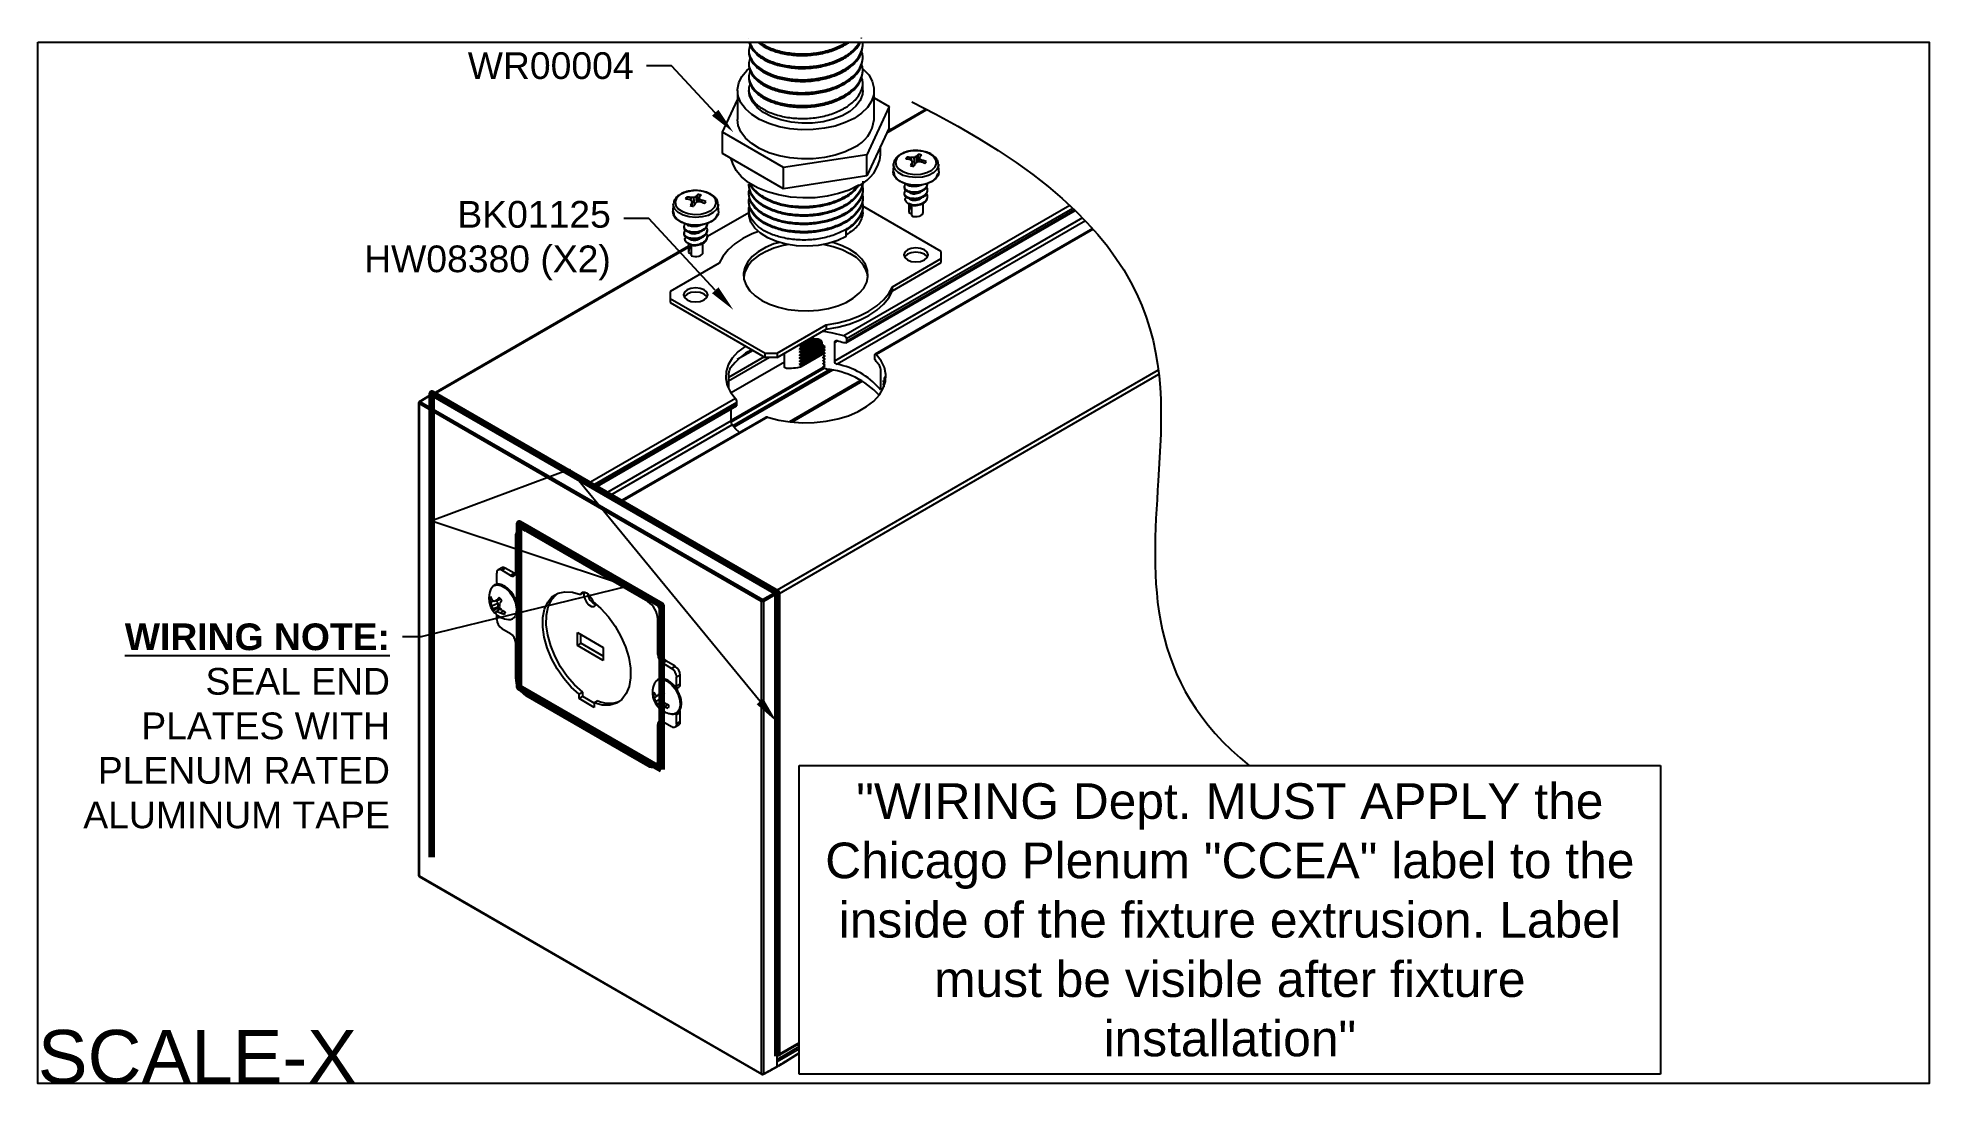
# Model space of a CAD drawing. Extents: x 0 to 13.3, y -7.3 to 0.
import ezdxf
from ezdxf import colors
from ezdxf.entities.mleader import LeaderData, LeaderLine
from ezdxf.math import Vec2, Vec3

# ---------------------------------------------------------------- set-up
doc = ezdxf.new("R2010")
doc.units = 0
doc.header["$LTSCALE"] = 0.5
doc.header["$MEASUREMENT"] = 0
for name, color, linetype in [('End Cap', 92, 'CONTINUOUS'), ('FAB DWG', 221, 'CONTINUOUS'), ('Hardware', 242, 'CONTINUOUS'), ('Housing', 150, 'CONTINUOUS')]:
    doc.layers.add(name, color=color, linetype=linetype)
doc.layers.add('Text-Unprinted', color=131, linetype='CONTINUOUS', plot=False)
doc.styles.add('LSAD_Standard', font='arial.ttf')

msp = doc.modelspace()

# ---------------------------------------------------------------- texts
at = {"layer": 'FAB DWG', "transparency": 16777216, "insert": (8.371, -5.203), "char_height": 0.25, "width": 5.79839, "attachment_point": 2, "style": 'LSAD_Standard', "bg_fill": 16, "box_fill_scale": 1.5, "bg_fill_color": 256, "bg_fill_transparency": 0}
msp.add_mtext('"WIRING Dept. MUST APPLY the Chicago Plenum "CCEA" label to the inside of the fixture extrusion. Label must be visible after fixture installation"', dxfattribs=at)
at = {"layer": 'Text-Unprinted', "ltscale": 0.5, "transparency": 16777216, "style": 'LSAD_Standard'}
msp.add_attdef('SCALE-X', (0, -7.31), 'XEffectiveScaleFactor', height=0.375, dxfattribs=at)

# ---------------------------------------------------------------- linework, layer by layer
at = {"layer": 'End Cap', "transparency": 16777216}
for p, q in [((2.769, -2.468), (2.678, -2.524)), ((2.774, -2.468), (2.684, -2.524)), ((5.184, -3.859), (2.774, -2.468)), ((2.674, -2.532), (2.674, -5.848)), ((5.083, -3.926), (2.677, -2.537)), ((2.677, -2.537), (2.677, -5.853)), ((2.684, -2.524), (5.09, -3.913)), ((5.083, -7.242), (5.083, -3.926)), ((5.09, -3.913), (5.184, -3.859)), ((5.191, -3.871), (5.097, -3.926)), ((5.097, -3.926), (5.097, -7.242)), ((5.191, -7.191), (5.191, -3.871)), ((2.677, -5.853), (5.083, -7.242)), ((2.679, -5.857), (5.085, -7.246)), ((5.346, -7.047), (5.331, -7.039)), ((5.346, -7.044), (5.334, -7.037)), ((5.191, -7.142), (5.346, -7.052)), ((5.346, -7.069), (5.191, -7.158)), ((5.25, -7.158), (5.346, -7.098)), ((5.252, -7.154), (5.346, -7.095)), ((5.095, -7.246), (5.126, -7.23)), ((5.097, -7.242), (5.128, -7.225))]:
    msp.add_line(p, q, dxfattribs=at)
for centre, radius, start, end in [((2.681, -2.528), 0.00487, 53.4892, 117.3259), ((2.684, -2.532), 0.01, 121.7291, 180), ((2.678, -2.532), 0.0048, 184.1293, 247.1908), ((2.692, -2.537), 0.0154, 123.2297, 177.3477), ((5.098, -3.926), 0.0154, 123.2297, 177.3477), ((5.09, -3.912), 0.0154, 242.6565, 296.7662), ((5.081, -3.927), 0.0159, 3.5222, 56.4778), ((2.684, -5.848), 0.01, 180, 240.0027), ((2.678, -5.848), 0.0048, 184.1293, 247.1908), ((2.681, -5.853), 0.0048, 172.814, 235.8738), ((5.247, -7.154), 0.00494, 307.0039, 6.404), ((5.09, -7.228), 0.0154, 242.6565, 296.7662), ((5.088, -7.242), 0.0048, 172.814, 235.8738), ((5.09, -7.238), 0.01, 240.0027, 298.2656), ((5.092, -7.242), 0.00487, 302.6721, 6.5147), ((5.123, -7.225), 0.00487, 302.6721, 6.5147)]:
    msp.add_arc(centre, radius, start, end, dxfattribs=at)
for centre, major_axis, ratio, start_param, end_param in [((2.774, -2.476), (-0.005, 0.00866), 0.577206, 5.498021, 6.300635), ((5.184, -3.867), (-0.005, 0.00866), 0.577557, 3.927224, 5.497716), ((5.191, -3.116), (2.431, 4.358), 0.567218, 3.918447, 3.935936), ((5.191, -3.116), (2.561, 4.283), 0.587369, 3.918493, 3.935981)]:
    msp.add_ellipse(centre, major_axis=major_axis, ratio=ratio, start_param=start_param, end_param=end_param, dxfattribs=at)
for points, knots in [([(5.188, -7.195), (5.194, -7.192), (5.214, -7.18), (5.234, -7.168), (5.25, -7.158)], [0, 0, 0, 0, 0.250002, 1, 1, 1, 1]), ([(5.126, -7.23), (5.131, -7.227), (5.152, -7.215), (5.173, -7.204), (5.189, -7.195)], [0, 0, 0, 0, 0.250002, 1, 1, 1, 1]), ([(5.191, -7.191), (5.191, -7.191), (5.191, -7.193), (5.19, -7.195), (5.189, -7.195), (5.189, -7.195)], [0, 0, 0, 0, 0.425063, 0.850125, 1, 1, 1, 1])]:
    msp.add_open_spline(points, degree=3, knots=knots, dxfattribs=at)
at = {"layer": 'FAB DWG', "color": 1, "lineweight": 90, "ltscale": 0.5, "transparency": 16777216}
msp.add_lwpolyline([(2.767, -5.721), (2.767, -2.464), (5.191, -3.863), (5.191, -7.12)], dxfattribs=at)
msp.add_lwpolyline([(4.379, -5.107), (3.38, -4.53), (3.38, -3.377), (4.379, -3.953)], close=True, dxfattribs=at)
at = {"layer": 'Hardware', "linetype": 'Continuous', "transparency": 16777216}
for p, q in [((4.993, -0.055), (4.993, -0.066)), ((5.793, -0.021), (5.793, -0.01)), ((5.793, -0.112), (5.793, -0.1)), ((4.993, -0.146), (4.993, -0.157)), ((4.993, -0.237), (4.993, -0.248)), ((5.793, -0.202), (5.793, -0.191)), ((4.913, -0.339), (4.913, -0.543)), ((4.993, -0.327), (4.993, -0.339)), ((5.793, -0.339), (5.793, -0.282)), ((5.873, -0.543), (5.873, -0.339)), ((5.873, -0.391), (5.979, -0.452)), ((4.808, -0.633), (4.913, -0.406)), ((5.979, -0.452), (5.822, -0.79)), ((5.979, -0.601), (5.979, -0.452)), ((5.236, -0.881), (4.808, -0.633)), ((4.808, -0.782), (4.808, -0.633)), ((5.979, -0.601), (5.822, -0.939)), ((5.236, -1.03), (4.808, -0.782)), ((5.822, -0.79), (5.236, -0.881)), ((5.822, -0.939), (5.822, -0.79)), ((5.918, -0.791), (5.918, -0.731)), ((6.18, -0.842), (6.182, -0.788)), ((5.236, -1.03), (5.236, -0.881)), ((6.009, -0.856), (6.006, -0.908)), ((6.009, -0.856), (6.009, -0.853)), ((6.109, -0.823), (6.104, -0.808)), ((6.134, -0.829), (6.134, -0.811)), ((6.145, -0.87), (6.14, -0.832)), ((6.143, -0.87), (6.14, -0.845)), ((6.158, -0.86), (6.155, -0.81)), ((6.174, -0.844), (6.17, -0.802)), ((6.189, -0.841), (6.193, -0.808)), ((6.191, -0.841), (6.194, -0.819)), ((6.207, -0.844), (6.208, -0.828)), ((6.234, -0.847), (6.239, -0.839)), ((6.328, -0.908), (6.324, -0.856)), ((6.324, -0.856), (6.324, -0.859)), ((4.993, -0.998), (4.993, -1.005)), ((4.993, -1.056), (4.993, -1.063)), ((5.822, -0.939), (5.236, -1.03)), ((5.793, -1.034), (5.793, -1.027)), ((6.085, -1.015), (6.085, -1.021)), ((6.085, -1.06), (6.085, -1.066)), ((6.136, -1.011), (6.136, -1.005)), ((6.136, -1.056), (6.136, -1.05)), ((6.249, -0.998), (6.249, -0.993)), ((6.249, -1.043), (6.249, -1.038)), ((4.462, -1.137), (4.459, -1.189)), ((4.462, -1.137), (4.463, -1.134)), ((4.562, -1.103), (4.557, -1.088)), ((4.587, -1.11), (4.588, -1.092)), ((4.598, -1.151), (4.593, -1.113)), ((4.597, -1.151), (4.593, -1.125)), ((4.611, -1.141), (4.608, -1.09)), ((4.627, -1.124), (4.623, -1.083)), ((4.633, -1.123), (4.635, -1.069)), ((4.642, -1.122), (4.646, -1.088)), ((4.644, -1.122), (4.647, -1.099)), ((4.66, -1.125), (4.662, -1.108)), ((4.687, -1.128), (4.692, -1.119)), ((4.781, -1.189), (4.777, -1.137)), ((4.777, -1.137), (4.778, -1.139)), ((4.993, -1.114), (4.993, -1.122)), ((4.993, -1.173), (4.993, -1.202)), ((5.788, -1.176), (5.793, -1.201)), ((5.793, -1.092), (5.793, -1.085)), ((5.793, -1.151), (5.793, -1.143)), ((6.111, -1.132), (6.127, -1.141)), ((6.116, -1.135), (6.116, -1.196)), ((6.135, -1.15), (6.135, -1.218)), ((6.136, -1.101), (6.136, -1.096)), ((6.217, -1.196), (6.217, -1.131)), ((6.249, -1.089), (6.249, -1.083)), ((4.538, -1.296), (4.538, -1.301)), ((4.59, -1.291), (4.59, -1.286)), ((4.702, -1.278), (4.702, -1.274)), ((4.702, -1.324), (4.702, -1.318)), ((5.676, -1.365), (5.676, -1.321)), ((6.116, -1.196), (6.116, -1.197)), ((6.116, -1.197), (6.135, -1.206)), ((4.538, -1.341), (4.538, -1.347)), ((4.564, -1.412), (4.58, -1.421)), ((4.569, -1.415), (4.569, -1.476)), ((4.588, -1.431), (4.588, -1.499)), ((4.59, -1.337), (4.59, -1.331)), ((4.59, -1.382), (4.59, -1.376)), ((4.671, -1.476), (4.671, -1.412)), ((4.702, -1.369), (4.702, -1.364)), ((4.569, -1.476), (4.569, -1.477)), ((4.569, -1.477), (4.588, -1.487))]:
    msp.add_line(p, q, dxfattribs=at)
at = {"layer": 'Hardware', "transparency": 16777216}
for p, q in [((6.345, -1.469), (5.794, -1.151)), ((4.785, -1.552), (4.441, -1.75)), ((6.002, -1.717), (6.345, -1.518)), ((6.002, -1.746), (6.345, -1.548)), ((6.345, -1.518), (6.345, -1.469)), ((6.345, -1.548), (6.345, -1.518)), ((6.002, -1.746), (6.002, -1.717)), ((4.441, -1.75), (4.441, -1.799)), ((4.441, -1.799), (5.108, -2.184)), ((4.441, -1.799), (4.441, -1.828)), ((4.441, -1.828), (5.108, -2.213)), ((5.193, -2.184), (5.536, -1.985)), ((5.536, -1.985), (5.536, -2.015)), ((5.193, -2.213), (5.536, -2.015)), ((5.108, -2.184), (5.193, -2.184)), ((5.108, -2.213), (5.108, -2.184)), ((5.193, -2.213), (5.108, -2.213)), ((5.193, -2.184), (5.193, -2.213)), ((3.401, -3.413), (3.376, -3.427)), ((3.451, -3.418), (3.426, -3.432)), ((4.283, -3.927), (3.426, -3.432)), ((4.308, -3.913), (3.451, -3.418)), ((3.355, -3.473), (3.355, -3.723)), ((3.258, -3.691), (3.233, -3.705)), ((3.283, -3.693), (3.258, -3.708)), ((3.32, -3.744), (3.258, -3.708)), ((3.345, -3.729), (3.283, -3.693)), ((3.181, -3.839), (3.198, -3.818)), ((3.222, -3.728), (3.222, -3.79)), ((3.32, -3.744), (3.345, -3.729)), ((3.187, -3.906), (3.172, -3.909)), ((3.198, -3.922), (3.18, -3.933)), ((3.231, -3.94), (3.189, -3.96)), ((3.231, -3.966), (3.194, -3.98)), ((3.243, -3.915), (3.204, -3.927)), ((3.242, -3.978), (3.215, -4.003)), ((3.221, -3.922), (3.231, -3.94)), ((3.25, -3.909), (3.222, -3.918)), ((3.249, -3.977), (3.225, -3.998)), ((3.231, -3.966), (3.228, -3.974)), ((3.231, -3.94), (3.231, -3.966)), ((3.242, -3.978), (3.247, -3.975)), ((3.251, -3.91), (3.243, -3.915)), ((3.837, -3.863), (3.812, -3.878)), ((4.283, -3.927), (4.308, -3.913)), ((3.222, -4.02), (3.222, -4.055)), ((3.267, -3.993), (3.249, -4.006)), ((3.258, -4.116), (3.32, -4.152)), ((4.379, -4.035), (4.354, -4.05)), ((4.354, -4.3), (4.354, -4.05)), ((4.379, -4.285), (4.379, -4.035)), ((3.355, -4.213), (3.355, -4.463)), ((3.789, -4.144), (3.971, -4.249)), ((3.789, -4.235), (3.789, -4.144)), ((3.814, -4.22), (3.789, -4.235)), ((3.971, -4.34), (3.789, -4.235)), ((3.814, -4.22), (3.814, -4.158)), ((3.971, -4.31), (3.814, -4.22)), ((3.971, -4.249), (3.971, -4.34)), ((4.354, -4.3), (4.379, -4.285)), ((4.414, -4.346), (4.389, -4.361)), ((4.451, -4.397), (4.389, -4.361)), ((4.476, -4.382), (4.414, -4.346)), ((4.451, -4.397), (4.476, -4.382)), ((4.512, -4.443), (4.486, -4.458)), ((4.486, -4.519), (4.486, -4.458)), ((4.486, -4.519), (4.512, -4.505)), ((4.512, -4.505), (4.512, -4.443)), ((3.426, -4.586), (4.283, -5.081)), ((3.827, -4.563), (3.801, -4.578)), ((3.801, -4.609), (3.801, -4.578)), ((3.827, -4.594), (3.801, -4.609)), ((3.907, -4.67), (3.801, -4.609)), ((3.827, -4.594), (3.827, -4.563)), ((3.907, -4.641), (3.827, -4.594)), ((3.933, -4.624), (3.907, -4.639)), ((3.907, -4.639), (3.907, -4.67)), ((4.334, -4.579), (4.32, -4.582)), ((4.349, -4.59), (4.329, -4.604)), ((4.382, -4.607), (4.34, -4.629)), ((4.385, -4.636), (4.348, -4.651)), ((4.389, -4.578), (4.35, -4.59)), ((4.394, -4.567), (4.365, -4.577)), ((4.366, -4.585), (4.382, -4.607)), ((4.402, -4.639), (4.378, -4.661)), ((4.382, -4.607), (4.385, -4.636)), ((4.385, -4.636), (4.383, -4.645)), ((4.397, -4.57), (4.389, -4.578)), ((4.483, -4.538), (4.501, -4.528)), ((4.379, -4.775), (4.354, -4.79)), ((4.379, -5.025), (4.379, -4.775)), ((4.389, -4.769), (4.451, -4.805)), ((4.421, -4.65), (4.401, -4.666)), ((4.512, -4.708), (4.486, -4.723)), ((4.486, -4.785), (4.486, -4.723)), ((4.486, -4.785), (4.512, -4.77)), ((4.512, -4.77), (4.512, -4.708)), ((4.354, -5.04), (4.354, -4.79)), ((4.476, -4.807), (4.501, -4.793)), ((4.354, -5.04), (4.379, -5.025)), ((4.333, -5.086), (4.358, -5.071))]:
    msp.add_line(p, q, dxfattribs=at)
at = {"layer": 'Hardware', "linetype": 'Continuous', "transparency": 16777216, "flags": 128}
for points in [[(5.733, -0.535), (5.67, -0.565), (5.6, -0.589), (5.524, -0.605), (5.444, -0.614), (5.363, -0.615), (5.282, -0.608), (5.205, -0.594), (5.133, -0.572), (5.069, -0.543), (5.014, -0.508), (4.969, -0.469), (4.937, -0.425), (4.919, -0.38), (4.913, -0.333), (4.922, -0.286), (4.944, -0.241), (4.979, -0.198), (4.995, -0.184)], [(5.797, -0.189), (5.835, -0.23), (5.86, -0.275), (5.872, -0.321), (5.871, -0.368), (5.855, -0.414), (5.826, -0.458), (5.785, -0.499), (5.733, -0.535)], [(5.793, -0.339), (5.791, -0.366), (5.774, -0.409), (5.744, -0.449), (5.702, -0.486), (5.648, -0.517), (5.585, -0.541), (5.515, -0.559), (5.441, -0.568), (5.365, -0.569), (5.29, -0.562), (5.219, -0.546), (5.154, -0.524), (5.097, -0.494), (5.052, -0.459), (5.019, -0.419), (4.999, -0.377), (4.993, -0.339)], [(5.733, -0.739), (5.67, -0.769), (5.6, -0.793), (5.524, -0.809), (5.444, -0.818), (5.363, -0.819), (5.282, -0.812), (5.205, -0.798), (5.133, -0.776), (5.069, -0.747), (5.014, -0.712), (4.969, -0.673), (4.937, -0.63), (4.919, -0.584), (4.913, -0.543)], [(6.033, -0.814), (6.023, -0.84), (6.027, -0.866), (6.045, -0.89), (6.074, -0.909), (6.113, -0.923), (6.157, -0.928), (6.202, -0.926), (6.244, -0.916), (6.278, -0.898), (6.301, -0.876), (6.311, -0.851), (6.307, -0.825), (6.289, -0.801), (6.259, -0.781), (6.22, -0.768), (6.176, -0.762), (6.131, -0.764), (6.09, -0.775), (6.056, -0.792), (6.033, -0.814)], [(5.765, -1.005), (5.698, -1.038), (5.624, -1.063), (5.543, -1.082), (5.458, -1.092), (5.372, -1.094), (5.286, -1.088), (5.202, -1.073), (5.125, -1.051), (5.054, -1.022), (4.993, -0.987), (4.942, -0.946), (4.904, -0.901), (4.88, -0.853), (4.87, -0.818)], [(6.328, -0.908), (6.324, -0.933), (6.306, -0.958), (6.276, -0.98), (6.236, -0.996), (6.19, -1.004), (6.142, -1.003), (6.096, -0.995), (6.057, -0.979), (6.027, -0.958), (6.01, -0.932), (6.006, -0.908)], [(6.313, -0.893), (6.29, -0.917), (6.255, -0.935), (6.213, -0.947), (6.166, -0.951), (6.12, -0.946), (6.077, -0.935), (6.043, -0.916), (6.02, -0.893), (6.009, -0.866), (6.009, -0.856)], [(6.32, -0.922), (6.319, -0.924), (6.309, -0.951), (6.284, -0.975), (6.249, -0.993), (6.205, -1.004), (6.157, -1.007), (6.11, -1.001), (6.069, -0.986), (6.037, -0.966), (6.018, -0.94), (6.014, -0.913), (6.015, -0.909)], [(6.324, -0.859), (6.324, -0.867), (6.313, -0.893)], [(4.486, -1.095), (4.476, -1.12), (4.48, -1.146), (4.498, -1.17), (4.528, -1.19), (4.567, -1.203), (4.611, -1.209), (4.656, -1.207), (4.697, -1.196), (4.731, -1.179), (4.754, -1.157), (4.764, -1.131), (4.76, -1.105), (4.742, -1.081), (4.712, -1.062), (4.673, -1.048), (4.629, -1.042), (4.584, -1.045), (4.543, -1.055), (4.509, -1.072), (4.486, -1.095)], [(4.781, -1.189), (4.777, -1.213), (4.759, -1.239), (4.729, -1.261), (4.689, -1.276), (4.643, -1.284), (4.595, -1.284), (4.549, -1.276), (4.51, -1.26), (4.48, -1.238), (4.463, -1.212), (4.459, -1.189)], [(4.766, -1.174), (4.743, -1.197), (4.708, -1.216), (4.666, -1.227), (4.619, -1.231), (4.573, -1.227), (4.531, -1.215), (4.496, -1.197), (4.473, -1.173), (4.463, -1.147), (4.462, -1.137)], [(4.773, -1.203), (4.773, -1.205), (4.762, -1.232), (4.738, -1.255), (4.702, -1.274), (4.658, -1.285), (4.61, -1.287), (4.563, -1.281), (4.522, -1.267), (4.491, -1.246), (4.472, -1.221), (4.467, -1.193), (4.468, -1.19)], [(4.778, -1.139), (4.777, -1.147), (4.766, -1.174)], [(5.676, -1.365), (5.618, -1.393), (5.551, -1.414), (5.479, -1.427), (5.404, -1.433), (5.329, -1.43), (5.256, -1.419), (5.187, -1.4), (5.126, -1.374), (5.075, -1.342), (5.035, -1.305), (5.008, -1.264), (4.995, -1.221), (4.993, -1.202)], [(6.135, -1.218), (6.147, -1.223), (6.161, -1.225), (6.176, -1.224), (6.189, -1.222), (6.201, -1.217), (6.21, -1.211), (6.216, -1.203), (6.217, -1.196)], [(4.588, -1.499), (4.601, -1.503), (4.614, -1.505), (4.629, -1.505), (4.643, -1.502), (4.654, -1.498), (4.663, -1.491), (4.669, -1.484), (4.671, -1.476)]]:
    msp.add_lwpolyline(points, dxfattribs=at)
at = {"layer": 'Hardware', "transparency": 16777216, "flags": 128}
for points in [[(5.062, -1.329), (5.017, -1.346), (4.951, -1.379), (4.895, -1.417), (4.847, -1.459), (4.81, -1.504), (4.785, -1.552)], [(5.21, -1.406), (5.169, -1.417), (5.111, -1.441), (5.059, -1.471), (5.017, -1.505), (4.986, -1.542), (4.965, -1.582), (4.956, -1.624), (4.959, -1.665), (4.974, -1.706), (5, -1.745), (5.037, -1.781), (5.084, -1.813), (5.139, -1.84), (5.201, -1.861), (5.268, -1.876), (5.339, -1.885), (5.411, -1.886), (5.483, -1.881), (5.552, -1.869), (5.617, -1.851), (5.676, -1.827), (5.727, -1.797), (5.769, -1.763), (5.801, -1.726), (5.822, -1.686), (5.83, -1.645), (5.827, -1.603), (5.813, -1.562), (5.786, -1.523), (5.749, -1.487), (5.703, -1.456)], [(5.274, -1.421), (5.234, -1.428), (5.169, -1.447), (5.111, -1.471), (5.059, -1.5), (5.017, -1.534), (4.986, -1.572), (4.965, -1.612), (4.957, -1.649)], [(5.703, -1.485), (5.648, -1.458), (5.585, -1.437), (5.518, -1.421), (5.514, -1.421)], [(5.703, -1.456), (5.648, -1.429), (5.585, -1.407), (5.578, -1.406)], [(6.227, -1.459), (6.199, -1.448), (6.167, -1.445), (6.134, -1.448), (6.107, -1.459), (6.088, -1.475), (6.082, -1.494), (6.088, -1.513), (6.107, -1.529), (6.134, -1.539), (6.167, -1.543), (6.199, -1.539), (6.227, -1.529), (6.245, -1.513), (6.252, -1.494), (6.245, -1.475), (6.227, -1.459)], [(6.227, -1.488), (6.199, -1.478), (6.167, -1.474), (6.134, -1.478), (6.107, -1.488), (6.088, -1.504), (6.086, -1.508)], [(6.248, -1.508), (6.245, -1.504), (6.227, -1.488)], [(4.68, -1.74), (4.652, -1.729), (4.62, -1.725), (4.587, -1.729), (4.56, -1.74), (4.541, -1.756), (4.535, -1.774), (4.541, -1.793), (4.56, -1.809), (4.587, -1.82), (4.62, -1.823), (4.652, -1.82), (4.68, -1.809), (4.698, -1.793), (4.705, -1.774), (4.698, -1.756), (4.68, -1.74)], [(5.536, -1.985), (5.619, -1.971), (5.697, -1.949), (5.77, -1.922), (5.835, -1.889), (5.892, -1.851), (5.939, -1.81), (5.976, -1.764), (6.002, -1.717)], [(4.68, -1.769), (4.652, -1.758), (4.62, -1.755), (4.587, -1.758), (4.56, -1.769), (4.541, -1.785), (4.539, -1.789)], [(4.701, -1.789), (4.698, -1.785), (4.68, -1.769)], [(5.536, -2.015), (5.619, -2), (5.697, -1.979), (5.77, -1.951), (5.835, -1.918), (5.892, -1.881), (5.939, -1.839), (5.976, -1.794), (6.002, -1.746)], [(3.198, -3.818), (3.198, -3.818), (3.222, -3.809), (3.251, -3.814), (3.282, -3.831), (3.312, -3.86), (3.337, -3.896), (3.354, -3.936), (3.362, -3.975), (3.36, -4.01), (3.353, -4.028)], [(3.222, -3.79), (3.223, -3.798), (3.225, -3.806)], [(3.345, -3.729), (3.352, -3.732), (3.354, -3.733)], [(3.801, -4.578), (3.745, -4.528), (3.693, -4.468), (3.646, -4.4), (3.607, -4.328), (3.576, -4.253), (3.556, -4.178), (3.546, -4.106), (3.547, -4.039), (3.559, -3.98), (3.581, -3.931), (3.613, -3.893), (3.654, -3.869), (3.702, -3.858), (3.755, -3.861), (3.812, -3.878)], [(3.827, -4.563), (3.77, -4.513), (3.718, -4.453), (3.671, -4.386), (3.632, -4.313), (3.602, -4.238), (3.581, -4.163), (3.571, -4.091), (3.572, -4.024), (3.584, -3.965), (3.607, -3.916), (3.639, -3.879), (3.649, -3.871)], [(3.812, -3.878), (3.818, -3.868), (3.828, -3.862), (3.841, -3.862), (3.854, -3.867), (3.868, -3.878), (3.88, -3.892), (3.89, -3.909), (3.897, -3.927)], [(3.837, -3.863), (3.835, -3.884), (3.841, -3.908), (3.853, -3.931), (3.87, -3.95), (3.889, -3.961), (3.906, -3.962), (3.919, -3.953), (3.922, -3.947)], [(3.897, -3.927), (3.954, -3.975), (4.007, -4.034), (4.055, -4.1), (4.095, -4.172), (4.127, -4.246), (4.15, -4.321), (4.162, -4.394), (4.163, -4.462), (4.153, -4.523), (4.132, -4.574), (4.102, -4.614), (4.063, -4.641), (4.016, -4.654), (3.964, -4.654), (3.907, -4.639)], [(4.33, -4.501), (4.338, -4.49), (4.339, -4.489)], [(4.339, -4.489), (4.359, -4.475), (4.386, -4.473), (4.416, -4.485), (4.447, -4.508), (4.475, -4.541), (4.496, -4.579), (4.509, -4.62), (4.512, -4.657), (4.504, -4.688), (4.488, -4.708), (4.463, -4.717), (4.455, -4.717)], [(4.38, -4.765), (4.38, -4.767), (4.379, -4.775)], [(4.486, -4.723), (4.486, -4.715), (4.485, -4.71)]]:
    msp.add_lwpolyline(points, dxfattribs=at)
at = {"layer": 'Hardware', "linetype": 'Continuous', "transparency": 16777216}
for centre, radius, start, end in [((5.632, -0.518), 0.242, 294.4756, 354.2042), ((5.654, -0.764), 0.266, 294.6119, 354.068), ((6.336, -0.939), 0.215, 135.5648, 140.5305), ((6.169, -0.897), 0.11, 70.9362, 83.2026), ((6.433, -0.994), 0.303, 138.6944, 142.1461), ((6.128, -0.834), 0.0353, 132.3475, 158.5244), ((6.052, -1.301), 0.482, 81.2332, 84.8445), ((6.075, -1.229), 0.422, 81.9363, 86.0986), ((5.943, -1.2), 0.418, 61.8659, 64.132), ((6.541, -1.079), 0.464, 149.661, 152.6363), ((6.164, -0.762), 0.11, 250.9362, 263.2026), ((6.17, -1.298), 0.489, 91.7836, 94.2055), ((8.197, -0.774), 2.058, 181.6246, 181.9799), ((6.776, -1.229), 0.72, 148.2239, 150.1625), ((6.32, -1.105), 0.338, 116.4935, 119.2666), ((6.436, -1.255), 0.488, 121.8616, 123.8829), ((6.172, -1.406), 0.566, 87.2451, 89.3357), ((5.282, -0.846), 0.912, 1.7307, 2.4257), ((5.993, -1.157), 0.393, 56.7431, 59.271), ((6.032, -1.388), 0.572, 69.8216, 73.0431), ((6.063, -1.285), 0.48, 68.5062, 72.325), ((6.206, -0.826), 0.0353, 312.3475, 338.5244), ((4.581, -1.114), 0.0353, 132.3475, 158.5244), ((4.505, -1.581), 0.482, 81.2332, 84.8445), ((4.529, -1.509), 0.422, 81.9363, 86.0986), ((4.396, -1.481), 0.418, 61.8659, 64.132), ((4.994, -1.36), 0.464, 149.661, 152.6363), ((4.618, -1.043), 0.11, 250.9362, 263.2026), ((4.624, -1.579), 0.489, 91.7836, 94.2055), ((6.65, -1.054), 2.058, 181.6246, 181.9799), ((5.229, -1.51), 0.72, 148.2239, 150.1625), ((4.774, -1.385), 0.338, 116.4935, 119.2666), ((4.889, -1.536), 0.488, 121.8616, 123.8829), ((4.789, -1.22), 0.215, 135.5648, 140.5305), ((4.625, -1.687), 0.566, 87.2451, 89.3357), ((4.622, -1.178), 0.11, 70.9362, 83.2026), ((4.886, -1.274), 0.303, 138.6944, 142.1461), ((3.735, -1.127), 0.912, 1.7307, 2.4257), ((4.446, -1.437), 0.393, 56.7431, 59.271), ((4.485, -1.669), 0.572, 69.8216, 73.0431), ((4.516, -1.566), 0.48, 68.5062, 72.325), ((4.659, -1.106), 0.0353, 312.3475, 338.5244), ((6.167, -1.006), 0.138, 257.8098, 283.5967), ((4.62, -1.287), 0.138, 257.8098, 283.5967)]:
    msp.add_arc(centre, radius, start, end, dxfattribs=at)
at = {"layer": 'Hardware', "transparency": 16777216}
for centre, radius, start, end in [((5.606, -1.691), 0.228, 10.736, 64.9859), ((3.398, -3.466), 0.0437, 50.7967, 189.214), ((3.422, -3.458), 0.0503, 54.3824, 114.3071), ((3.244, -3.725), 0.0218, 50.7967, 189.214), ((3.268, -3.714), 0.0251, 54.3824, 114.3071), ((3.318, -3.903), 0.151, 154.7008, 223.2757), ((3.333, -3.727), 0.0218, 230.7967, 9.214), ((3.21, -3.917), 0.0389, 141.6297, 168.9543), ((3.293, -3.885), 0.123, 191.4437, 203.1086), ((3.3, -3.857), 0.125, 196.6982, 207.2223), ((3.339, -3.891), 0.165, 194.9696, 204.7118), ((3.272, -3.827), 0.12, 226.1411, 235.8307), ((3.285, -3.95), 0.0963, 185.4754, 198.0819), ((3.223, -3.979), 0.0291, 182.5393, 206.4733), ((3.479, -4.443), 0.584, 115.9956, 117.9851), ((3.425, -4.085), 0.262, 134.9251, 140.4335), ((3.303, -3.914), 0.0967, 218.6012, 226.0018), ((3.163, -3.989), 0.118, 36.7733, 49.7782), ((3.473, -3.982), 0.233, 169.6588, 175.8559), ((3.413, -3.849), 0.208, 213.8192, 221.5081), ((3.719, -4.236), 0.56, 145.4116, 148.0548), ((3.949, -3.863), 0.0887, 185.3027, 252.0279), ((4.2, -4.057), 0.154, 2.6055, 57.3945), ((4.226, -4.042), 0.154, 2.6055, 57.3945), ((3.291, -3.921), 0.118, 216.7733, 229.7782), ((3.318, -3.903), 0.151, 223.2757, 265.2938), ((3.236, -4.006), 0.0215, 169.8089, 193.1629), ((3.177, -3.908), 0.102, 291.4845, 298.0286), ((3.299, -4.051), 0.0768, 182.6055, 237.3945), ((3.289, -3.859), 0.153, 245.4053, 254.6862), ((3.333, -3.851), 0.176, 241.562, 250.7382), ((3.385, -3.791), 0.234, 236.9814, 243.9331), ((3.244, -3.993), 0.0389, 321.6297, 348.9543), ((3.311, -4.006), 0.0479, 263.388, 331.5636), ((3.278, -4.217), 0.0768, 2.6055, 57.3945), ((4.43, -4.296), 0.0768, 182.6055, 237.3945), ((4.456, -4.282), 0.0768, 182.6055, 237.3945), ((4.435, -4.447), 0.0768, 2.6055, 57.3945), ((3.508, -4.456), 0.154, 182.6055, 237.3945), ((4.467, -4.566), 0.151, 154.7008, 229.3793), ((4.41, -4.461), 0.0768, 2.6055, 57.3945), ((4.488, -4.508), 0.024, 304.0564, 7.2558), ((4.013, -4.442), 0.199, 246.2757, 291.4428), ((4.371, -4.584), 0.0507, 155.1102, 177.9663), ((4.421, -4.554), 0.104, 195.3539, 208.075), ((4.419, -4.527), 0.1, 200.7001, 212.5535), ((4.477, -4.55), 0.158, 199.9732, 209.9753), ((4.394, -4.497), 0.103, 234.7398, 244.6692), ((4.452, -4.603), 0.114, 192.6849, 204.3677), ((4.52, -4.782), 0.257, 127.085, 131.6393), ((4.555, -4.688), 0.22, 142.9144, 149.6518), ((4.324, -4.64), 0.102, 42.2014, 56.5571), ((4.445, -4.584), 0.0867, 224.3262, 230.203), ((4.614, -4.61), 0.227, 176.4664, 183.1277), ((4.556, -4.486), 0.217, 219.1183, 226.5557), ((4.745, -4.751), 0.39, 152.6766, 156.5806), ((4.523, -4.417), 0.254, 242.6593, 249.0269), ((4.456, -4.521), 0.0306, 329.4108, 2.5086), ((4.392, -4.641), 0.0454, 192.8258, 212.1324), ((4.375, -4.786), 0.0218, 50.7967, 189.214), ((4.429, -4.596), 0.102, 222.2014, 236.5571), ((4.467, -4.566), 0.151, 229.3793, 265.2938), ((4.727, -5.005), 0.489, 135.4204, 136.8217), ((4.405, -4.667), 0.0352, 184.2472, 203.7199), ((4.42, -4.516), 0.151, 254.0035, 262.8885), ((4.47, -4.498), 0.182, 247.6807, 256.4742), ((4.382, -4.653), 0.0507, 335.1102, 357.9663), ((4.488, -4.773), 0.024, 304.0564, 7.2558), ((4.447, -4.71), 0.0642, 1.0845, 18.769), ((4.465, -4.788), 0.0218, 230.7967, 9.214), ((4.311, -5.047), 0.0437, 230.7967, 9.214), ((4.332, -5.031), 0.048, 304.0564, 7.2558)]:
    msp.add_arc(centre, radius, start, end, dxfattribs=at)
at = {"layer": 'Hardware', "linetype": 'Continuous', "transparency": 16777216}
for centre in [(6.167, -1.219), (4.62, -1.499)]:
    msp.add_ellipse(centre, major_axis=(-0.0217, 0.0742), ratio=0.616927, start_param=0.236759, end_param=1.093616, dxfattribs=at)
for points in [[(4.994, 0.024), (4.994, 0.024), (4.993, 0.024), (4.993, 0.024)], [(5.786, 0.026), (5.786, 0.027), (5.785, 0.029), (5.785, 0.03)]]:
    msp.add_open_spline(points, degree=3, dxfattribs=at)
for points, knots in [([(4.994, -0.066), (4.993, -0.067), (4.989, -0.085), (5.005, -0.123), (5.042, -0.176), (5.107, -0.22), (5.192, -0.254), (5.289, -0.273), (5.393, -0.278), (5.498, -0.266), (5.596, -0.238), (5.679, -0.198), (5.743, -0.146), (5.785, -0.086), (5.791, -0.042), (5.793, -0.021)], [0, 0, 0, 0, 0.001444, 0.083328, 0.165211, 0.249994, 0.334778, 0.416661, 0.498544, 0.583328, 0.668111, 0.749994, 0.831877, 0.916661, 1, 1, 1, 1]), ([(4.994, -0.157), (4.993, -0.157), (4.989, -0.176), (5.005, -0.214), (5.042, -0.266), (5.107, -0.311), (5.192, -0.344), (5.289, -0.364), (5.393, -0.368), (5.498, -0.357), (5.596, -0.329), (5.679, -0.288), (5.743, -0.237), (5.785, -0.176), (5.791, -0.133), (5.793, -0.112)], [0, 0, 0, 0, 0.001444, 0.083328, 0.165211, 0.249994, 0.334778, 0.416661, 0.498544, 0.583328, 0.668111, 0.749994, 0.831877, 0.916661, 1, 1, 1, 1]), ([(5.003, -0.016), (4.999, -0.029), (4.988, -0.061), (5.003, -0.112), (5.042, -0.164), (5.107, -0.209), (5.192, -0.242), (5.289, -0.262), (5.393, -0.266), (5.498, -0.254), (5.596, -0.227), (5.679, -0.186), (5.744, -0.135), (5.784, -0.074), (5.796, -0.027), (5.793, -0.003), (5.792, 0)], [0, 0, 0, 0, 0.0540927, 0.1277778, 0.2014629, 0.2777579, 0.354053, 0.427738, 0.5014231, 0.5777182, 0.6540132, 0.7276983, 0.8013834, 0.8776784, 0.9539735, 0.964065, 0.964065, 0.964065, 0.964065]), ([(5.003, -0.106), (4.999, -0.12), (4.988, -0.151), (5.003, -0.203), (5.042, -0.255), (5.107, -0.3), (5.192, -0.333), (5.289, -0.353), (5.393, -0.357), (5.498, -0.345), (5.596, -0.318), (5.679, -0.277), (5.744, -0.225), (5.784, -0.165), (5.798, -0.108), (5.789, -0.073), (5.785, -0.06)], [0, 0, 0, 0, 0.0540927, 0.1277778, 0.2014629, 0.2777579, 0.354053, 0.427738, 0.5014231, 0.5777182, 0.6540132, 0.7276983, 0.8013834, 0.8776784, 0.9539735, 1, 1, 1, 1]), ([(4.994, 0), (4.996, -0.011), (5.01, -0.04), (5.042, -0.085), (5.107, -0.13), (5.192, -0.163), (5.289, -0.182), (5.393, -0.187), (5.498, -0.175), (5.596, -0.147), (5.679, -0.107), (5.741, -0.057), (5.769, -0.019), (5.777, 0)], [0.0360027, 0.0360027, 0.0360027, 0.0360027, 0.0833276, 0.1652108, 0.2499943, 0.3347778, 0.416661, 0.4985441, 0.5833276, 0.6681111, 0.7499943, 0.8318774, 0.9085911, 0.9085911, 0.9085911, 0.9085911]), ([(4.998, 0), (5.001, -0.007), (5.011, -0.032), (5.042, -0.074), (5.107, -0.118), (5.192, -0.152), (5.289, -0.171), (5.393, -0.176), (5.498, -0.164), (5.596, -0.136), (5.679, -0.096), (5.738, -0.049), (5.762, -0.015), (5.771, 0)], [0.1002049, 0.1002049, 0.1002049, 0.1002049, 0.1277778, 0.2014629, 0.2777579, 0.354053, 0.427738, 0.5014231, 0.5777182, 0.6540132, 0.7276983, 0.8013834, 0.8566169, 0.8566169, 0.8566169, 0.8566169]), ([(5.055, 0), (5.07, -0.014), (5.112, -0.041), (5.192, -0.072), (5.289, -0.092), (5.393, -0.096), (5.498, -0.084), (5.596, -0.057), (5.66, -0.025), (5.691, -0.005), (5.697, 0)], [0.178658, 0.178658, 0.178658, 0.178658, 0.2499943, 0.3347778, 0.416661, 0.4985441, 0.5833276, 0.6681111, 0.7499943, 0.7748982, 0.7748982, 0.7748982, 0.7748982]), ([(5.069, 0), (5.082, -0.009), (5.119, -0.032), (5.192, -0.061), (5.289, -0.08), (5.393, -0.085), (5.498, -0.073), (5.596, -0.045), (5.654, -0.017), (5.679, -0.001), (5.681, 0)], [0.2319552, 0.2319552, 0.2319552, 0.2319552, 0.2777579, 0.354053, 0.427738, 0.5014231, 0.5777182, 0.6540132, 0.7276983, 0.7325027, 0.7325027, 0.7325027, 0.7325027]), ([(4.994, -0.248), (4.993, -0.248), (4.989, -0.267), (5.005, -0.305), (5.042, -0.357), (5.107, -0.402), (5.192, -0.435), (5.289, -0.455), (5.393, -0.459), (5.498, -0.447), (5.596, -0.42), (5.679, -0.379), (5.743, -0.328), (5.785, -0.267), (5.791, -0.224), (5.793, -0.202)], [0, 0, 0, 0, 0.001444, 0.083328, 0.165211, 0.249994, 0.334778, 0.416661, 0.498544, 0.583328, 0.668111, 0.749994, 0.831877, 0.916661, 1, 1, 1, 1]), ([(5.003, -0.197), (4.999, -0.211), (4.988, -0.242), (5.003, -0.293), (5.042, -0.346), (5.107, -0.391), (5.192, -0.424), (5.289, -0.443), (5.393, -0.448), (5.498, -0.436), (5.596, -0.408), (5.679, -0.368), (5.744, -0.316), (5.784, -0.256), (5.798, -0.198), (5.789, -0.164), (5.785, -0.151)], [0, 0, 0, 0, 0.054093, 0.127778, 0.201463, 0.277758, 0.354053, 0.427738, 0.501423, 0.577718, 0.654013, 0.727698, 0.801383, 0.877678, 0.953973, 1, 1, 1, 1]), ([(5.003, -0.29), (4.998, -0.302), (4.988, -0.333), (5.003, -0.384), (5.042, -0.436), (5.107, -0.481), (5.192, -0.514), (5.289, -0.534), (5.393, -0.538), (5.498, -0.527), (5.596, -0.499), (5.679, -0.458), (5.744, -0.407), (5.784, -0.346), (5.798, -0.289), (5.789, -0.255), (5.785, -0.242)], [0, 0, 0, 0, 0.052069, 0.125911, 0.199754, 0.276213, 0.352671, 0.426514, 0.500356, 0.576815, 0.653273, 0.727116, 0.800958, 0.877417, 0.953875, 1, 1, 1, 1]), ([(6.048, -0.795), (6.046, -0.797), (6.035, -0.803), (6.028, -0.812), (6.022, -0.82)], [0, 0, 0, 0, 0.174688, 1, 1, 1, 1]), ([(6.323, -0.854), (6.322, -0.848), (6.321, -0.832), (6.305, -0.81), (6.279, -0.788), (6.244, -0.772), (6.202, -0.762), (6.158, -0.76), (6.114, -0.765), (6.075, -0.777), (6.056, -0.79), (6.048, -0.795)], [0, 0, 0, 0, 0.070392, 0.179217, 0.292653, 0.412295, 0.533677, 0.654782, 0.776022, 0.898022, 1, 1, 1, 1]), ([(6.022, -0.82), (6.019, -0.825), (6.012, -0.835), (6.012, -0.847), (6.011, -0.853)], [0, 0, 0, 0, 0.49997, 1, 1, 1, 1]), ([(4.776, -1.134), (4.775, -1.128), (4.774, -1.112), (4.758, -1.09), (4.732, -1.069), (4.697, -1.053), (4.656, -1.043), (4.611, -1.04), (4.567, -1.046), (4.528, -1.058), (4.51, -1.07), (4.501, -1.076)], [0, 0, 0, 0, 0.070392, 0.179217, 0.292653, 0.412295, 0.533677, 0.654782, 0.776022, 0.898022, 1, 1, 1, 1]), ([(5.788, -1.002), (5.79, -1.01), (5.798, -1.039), (5.783, -1.09), (5.744, -1.148), (5.679, -1.199), (5.596, -1.239), (5.498, -1.265), (5.393, -1.275), (5.289, -1.27), (5.191, -1.249), (5.107, -1.214), (5.043, -1.168), (5.003, -1.114), (4.988, -1.066), (4.997, -1.039), (4.999, -1.03)], [0, 0, 0, 0, 0.031929, 0.109145, 0.187343, 0.265007, 0.342671, 0.420869, 0.498086, 0.576391, 0.653757, 0.731741, 0.809724, 0.88709, 0.965396, 1, 1, 1, 1]), ([(5.788, -1.06), (5.79, -1.068), (5.798, -1.097), (5.783, -1.148), (5.744, -1.207), (5.679, -1.258), (5.596, -1.297), (5.498, -1.323), (5.393, -1.333), (5.289, -1.328), (5.191, -1.307), (5.107, -1.272), (5.043, -1.226), (5.003, -1.172), (4.988, -1.125), (4.997, -1.097), (4.999, -1.089)], [0, 0, 0, 0, 0.031929, 0.109145, 0.187343, 0.265007, 0.342671, 0.420869, 0.498086, 0.576391, 0.653757, 0.731741, 0.809724, 0.88709, 0.965396, 1, 1, 1, 1]), ([(5.793, -0.976), (5.793, -0.976), (5.798, -0.997), (5.782, -1.039), (5.744, -1.097), (5.679, -1.148), (5.596, -1.188), (5.498, -1.214), (5.393, -1.224), (5.289, -1.218), (5.191, -1.197), (5.107, -1.163), (5.043, -1.117), (5.001, -1.063), (4.996, -1.024), (4.993, -1.005)], [0, 0, 0, 0, 0.000309, 0.083028, 0.1668, 0.249999, 0.333199, 0.416971, 0.49969, 0.583578, 0.666458, 0.749999, 0.833541, 0.916421, 1, 1, 1, 1]), ([(5.789, -0.99), (5.787, -1.003), (5.782, -1.038), (5.743, -1.09), (5.68, -1.141), (5.596, -1.181), (5.498, -1.206), (5.393, -1.217), (5.289, -1.211), (5.191, -1.19), (5.107, -1.156), (5.043, -1.11), (5.001, -1.056), (4.996, -1.017), (4.993, -0.998)], [0, 0, 0, 0, 0.05632, 0.142532, 0.228155, 0.313777, 0.399989, 0.485118, 0.571449, 0.656743, 0.742718, 0.828693, 0.913987, 1, 1, 1, 1]), ([(5.793, -1.034), (5.793, -1.034), (5.798, -1.055), (5.782, -1.097), (5.744, -1.156), (5.679, -1.207), (5.596, -1.246), (5.498, -1.272), (5.393, -1.282), (5.289, -1.277), (5.191, -1.256), (5.107, -1.221), (5.043, -1.175), (5.001, -1.121), (4.996, -1.083), (4.993, -1.063)], [0, 0, 0, 0, 0.000309, 0.083028, 0.1668, 0.249999, 0.333199, 0.416971, 0.49969, 0.583578, 0.666458, 0.749999, 0.833541, 0.916421, 1, 1, 1, 1]), ([(5.765, -1.001), (5.757, -1.014), (5.738, -1.046), (5.679, -1.09), (5.596, -1.13), (5.498, -1.155), (5.393, -1.166), (5.289, -1.16), (5.191, -1.139), (5.107, -1.105), (5.045, -1.058), (5.01, -1.02), (5.005, -0.998), (5.005, -0.995)], [0, 0, 0, 0, 0.064359, 0.166343, 0.268327, 0.371013, 0.472409, 0.575236, 0.676829, 0.779233, 0.881636, 0.983229, 1, 1, 1, 1]), ([(5.754, -1.01), (5.75, -1.017), (5.733, -1.043), (5.678, -1.082), (5.596, -1.122), (5.498, -1.148), (5.393, -1.158), (5.289, -1.153), (5.191, -1.132), (5.107, -1.097), (5.045, -1.051), (5.011, -1.015), (5.007, -0.996), (5.007, -0.996)], [0, 0, 0, 0, 0.038149, 0.144651, 0.251154, 0.358389, 0.464277, 0.57166, 0.677754, 0.784695, 0.891636, 0.99773, 1, 1, 1, 1]), ([(6.085, -1.021), (6.085, -1.021), (6.083, -1.026), (6.09, -1.037), (6.108, -1.05), (6.127, -1.054), (6.136, -1.056)], [0, 0, 0, 0, 0.015021, 0.337249, 0.672999, 1, 1, 1, 1]), ([(6.098, -0.995), (6.095, -0.997), (6.086, -1.003), (6.083, -1.016), (6.089, -1.031), (6.108, -1.044), (6.127, -1.048), (6.136, -1.05)], [0, 0, 0, 0, 0.091061, 0.320601, 0.542861, 0.774448, 1, 1, 1, 1]), ([(6.098, -1.041), (6.095, -1.042), (6.086, -1.048), (6.083, -1.061), (6.089, -1.077), (6.108, -1.09), (6.127, -1.094), (6.136, -1.096)], [0, 0, 0, 0, 0.0910613, 0.3206008, 0.5428611, 0.7744477, 1, 1, 1, 1]), ([(6.101, -0.998), (6.104, -1), (6.112, -1.006), (6.127, -1.009), (6.136, -1.011)], [0, 0, 0, 0, 0.317573, 1, 1, 1, 1]), ([(6.116, -1.046), (6.116, -1.046), (6.115, -1.048), (6.12, -1.055), (6.13, -1.061), (6.148, -1.065), (6.168, -1.064), (6.187, -1.059), (6.2, -1.053), (6.204, -1.048), (6.205, -1.047)], [0, 0, 0, 0, 0.007384, 0.165603, 0.330712, 0.491359, 0.652007, 0.817115, 0.975334, 1, 1, 1, 1]), ([(6.136, -1.05), (6.147, -1.051), (6.168, -1.053), (6.2, -1.045), (6.227, -1.032), (6.245, -1.013), (6.247, -0.999), (6.248, -0.992)], [0, 0, 0, 0, 0.199937, 0.405223, 0.602242, 0.805713, 1, 1, 1, 1]), ([(6.136, -1.056), (6.147, -1.057), (6.168, -1.058), (6.2, -1.051), (6.227, -1.037), (6.245, -1.019), (6.247, -1.005), (6.248, -0.998)], [0, 0, 0, 0, 0.199937, 0.405223, 0.602242, 0.805713, 1, 1, 1, 1]), ([(6.136, -1.011), (6.147, -1.011), (6.167, -1.013), (6.192, -1.008), (6.203, -1.003), (6.205, -1.002)], [0, 0, 0, 0, 0.450672, 0.913402, 1, 1, 1, 1]), ([(6.136, -1.096), (6.147, -1.096), (6.168, -1.098), (6.2, -1.09), (6.227, -1.077), (6.245, -1.058), (6.251, -1.037), (6.246, -1.024), (6.243, -1.018)], [0, 0, 0, 0, 0.168435, 0.341375, 0.507351, 0.678764, 0.850176, 1, 1, 1, 1]), ([(6.136, -1.101), (6.147, -1.102), (6.168, -1.104), (6.2, -1.096), (6.227, -1.083), (6.245, -1.064), (6.247, -1.05), (6.248, -1.043)], [0, 0, 0, 0, 0.199937, 0.405223, 0.602242, 0.805713, 1, 1, 1, 1]), ([(4.476, -1.1), (4.472, -1.106), (4.466, -1.116), (4.465, -1.128), (4.464, -1.134)], [0, 0, 0, 0, 0.49997, 1, 1, 1, 1]), ([(4.501, -1.076), (4.499, -1.077), (4.488, -1.083), (4.481, -1.093), (4.476, -1.1)], [0, 0, 0, 0, 0.174688, 1, 1, 1, 1]), ([(5.788, -1.118), (5.79, -1.127), (5.798, -1.156), (5.783, -1.206), (5.744, -1.265), (5.679, -1.316), (5.596, -1.355), (5.498, -1.381), (5.393, -1.392), (5.289, -1.386), (5.191, -1.365), (5.107, -1.331), (5.043, -1.285), (5.003, -1.231), (4.988, -1.183), (4.997, -1.155), (4.999, -1.147)], [0, 0, 0, 0, 0.031929, 0.109145, 0.187343, 0.265007, 0.342671, 0.420869, 0.498086, 0.576391, 0.653757, 0.731741, 0.809724, 0.88709, 0.965396, 1, 1, 1, 1]), ([(5.793, -1.092), (5.793, -1.093), (5.798, -1.113), (5.782, -1.155), (5.744, -1.214), (5.679, -1.265), (5.596, -1.304), (5.498, -1.33), (5.393, -1.341), (5.289, -1.335), (5.191, -1.314), (5.107, -1.279), (5.043, -1.234), (5.001, -1.18), (4.996, -1.141), (4.993, -1.122)], [0, 0, 0, 0, 0.000309, 0.083028, 0.1668, 0.249999, 0.333199, 0.416971, 0.49969, 0.583578, 0.666458, 0.749999, 0.833541, 0.916421, 1, 1, 1, 1]), ([(5.793, -1.151), (5.793, -1.151), (5.798, -1.172), (5.782, -1.214), (5.745, -1.273), (5.699, -1.305), (5.676, -1.321)], [0, 0, 0, 0, 0.001234, 0.332114, 0.667202, 1, 1, 1, 1]), ([(6.085, -1.066), (6.085, -1.066), (6.083, -1.071), (6.09, -1.082), (6.108, -1.095), (6.127, -1.099), (6.136, -1.101)], [0, 0, 0, 0, 0.015021, 0.337249, 0.672999, 1, 1, 1, 1]), ([(6.138, -1.141), (6.13, -1.139), (6.114, -1.135), (6.098, -1.124), (6.091, -1.11), (6.091, -1.098), (6.098, -1.091), (6.1, -1.088)], [0, 0, 0, 0, 0.213412, 0.426645, 0.639148, 0.85203, 1, 1, 1, 1]), ([(6.116, -1.091), (6.116, -1.091), (6.115, -1.094), (6.12, -1.1), (6.13, -1.107), (6.148, -1.11), (6.168, -1.11), (6.187, -1.104), (6.2, -1.098), (6.204, -1.093), (6.205, -1.092)], [0, 0, 0, 0, 0.007384, 0.165603, 0.330712, 0.491359, 0.652007, 0.817115, 0.975334, 1, 1, 1, 1]), ([(6.127, -1.141), (6.127, -1.141), (6.128, -1.142), (6.139, -1.145), (6.157, -1.147), (6.178, -1.146), (6.193, -1.142), (6.199, -1.14)], [0, 0, 0, 0, 0.019845, 0.238072, 0.506036, 0.77797, 1, 1, 1, 1]), ([(6.138, -1.141), (6.148, -1.142), (6.168, -1.143), (6.2, -1.136), (6.227, -1.123), (6.245, -1.104), (6.251, -1.083), (6.246, -1.07), (6.243, -1.064)], [0, 0, 0, 0, 0.166525, 0.337162, 0.5042, 0.676708, 0.849217, 1, 1, 1, 1]), ([(6.199, -1.14), (6.199, -1.14), (6.209, -1.137), (6.227, -1.128), (6.245, -1.11), (6.247, -1.095), (6.248, -1.089)], [0, 0, 0, 0, 0.004575, 0.334308, 0.674839, 1, 1, 1, 1]), ([(4.538, -1.301), (4.538, -1.301), (4.536, -1.307), (4.544, -1.318), (4.561, -1.33), (4.58, -1.335), (4.59, -1.337)], [0, 0, 0, 0, 0.015021, 0.337249, 0.672999, 1, 1, 1, 1]), ([(4.551, -1.276), (4.548, -1.277), (4.539, -1.283), (4.536, -1.296), (4.543, -1.312), (4.561, -1.325), (4.58, -1.329), (4.59, -1.331)], [0, 0, 0, 0, 0.091061, 0.320601, 0.542861, 0.774448, 1, 1, 1, 1]), ([(4.551, -1.321), (4.548, -1.323), (4.539, -1.328), (4.536, -1.342), (4.543, -1.357), (4.561, -1.37), (4.58, -1.374), (4.59, -1.376)], [0, 0, 0, 0, 0.0910613, 0.3206008, 0.5428611, 0.7744477, 1, 1, 1, 1]), ([(4.555, -1.278), (4.557, -1.28), (4.565, -1.287), (4.58, -1.289), (4.59, -1.291)], [0, 0, 0, 0, 0.317573, 1, 1, 1, 1]), ([(4.569, -1.326), (4.569, -1.326), (4.568, -1.329), (4.573, -1.335), (4.584, -1.342), (4.601, -1.345), (4.621, -1.345), (4.64, -1.339), (4.653, -1.333), (4.657, -1.328), (4.658, -1.328)], [0, 0, 0, 0, 0.007384, 0.165603, 0.330712, 0.491359, 0.652007, 0.817115, 0.975334, 1, 1, 1, 1]), ([(4.59, -1.331), (4.6, -1.332), (4.621, -1.333), (4.653, -1.326), (4.68, -1.312), (4.699, -1.294), (4.701, -1.28), (4.702, -1.273)], [0, 0, 0, 0, 0.199937, 0.405223, 0.602242, 0.805713, 1, 1, 1, 1]), ([(4.59, -1.337), (4.6, -1.337), (4.621, -1.339), (4.653, -1.331), (4.68, -1.318), (4.699, -1.299), (4.701, -1.285), (4.702, -1.278)], [0, 0, 0, 0, 0.199937, 0.405223, 0.602242, 0.805713, 1, 1, 1, 1]), ([(4.59, -1.291), (4.6, -1.292), (4.621, -1.293), (4.646, -1.289), (4.656, -1.283), (4.658, -1.282)], [0, 0, 0, 0, 0.450672, 0.913402, 1, 1, 1, 1]), ([(4.59, -1.376), (4.6, -1.377), (4.621, -1.378), (4.653, -1.371), (4.68, -1.358), (4.698, -1.339), (4.704, -1.318), (4.699, -1.305), (4.696, -1.299)], [0, 0, 0, 0, 0.168435, 0.341375, 0.507351, 0.678764, 0.850176, 1, 1, 1, 1]), ([(4.59, -1.382), (4.6, -1.383), (4.621, -1.384), (4.653, -1.377), (4.68, -1.363), (4.699, -1.345), (4.701, -1.331), (4.702, -1.324)], [0, 0, 0, 0, 0.199937, 0.405223, 0.602242, 0.805713, 1, 1, 1, 1]), ([(5.793, -1.201), (5.79, -1.219), (5.781, -1.262), (5.738, -1.315), (5.692, -1.342), (5.676, -1.352)], [0, 0, 0, 0, 0.320038, 0.769102, 1, 1, 1, 1]), ([(4.538, -1.347), (4.538, -1.347), (4.536, -1.352), (4.544, -1.363), (4.561, -1.376), (4.58, -1.38), (4.59, -1.382)], [0, 0, 0, 0, 0.015021, 0.337249, 0.672999, 1, 1, 1, 1]), ([(4.591, -1.422), (4.583, -1.42), (4.567, -1.415), (4.552, -1.404), (4.544, -1.391), (4.544, -1.378), (4.551, -1.371), (4.554, -1.368)], [0, 0, 0, 0, 0.213412, 0.426645, 0.639148, 0.85203, 1, 1, 1, 1]), ([(4.569, -1.371), (4.569, -1.372), (4.568, -1.374), (4.573, -1.381), (4.584, -1.387), (4.601, -1.391), (4.621, -1.39), (4.64, -1.384), (4.653, -1.378), (4.657, -1.374), (4.658, -1.373)], [0, 0, 0, 0, 0.007384, 0.165603, 0.330712, 0.491359, 0.652007, 0.817115, 0.975334, 1, 1, 1, 1]), ([(4.58, -1.421), (4.58, -1.421), (4.582, -1.423), (4.592, -1.426), (4.61, -1.428), (4.632, -1.426), (4.646, -1.423), (4.652, -1.421)], [0, 0, 0, 0, 0.019845, 0.238072, 0.506036, 0.77797, 1, 1, 1, 1]), ([(4.591, -1.422), (4.601, -1.422), (4.622, -1.424), (4.653, -1.416), (4.68, -1.403), (4.698, -1.384), (4.704, -1.363), (4.699, -1.35), (4.696, -1.344)], [0, 0, 0, 0, 0.166525, 0.337162, 0.5042, 0.676708, 0.849217, 1, 1, 1, 1]), ([(4.652, -1.421), (4.652, -1.421), (4.662, -1.418), (4.68, -1.409), (4.699, -1.39), (4.701, -1.376), (4.702, -1.369)], [0, 0, 0, 0, 0.004575, 0.334308, 0.674839, 1, 1, 1, 1])]:
    msp.add_open_spline(points, degree=3, knots=knots, dxfattribs=at)
at = {"layer": 'Hardware', "transparency": 16777216}
for points, knots in [([(3.343, -3.889), (3.341, -3.884), (3.332, -3.867), (3.31, -3.843), (3.281, -3.819), (3.251, -3.805), (3.222, -3.803), (3.207, -3.812), (3.2, -3.816)], [0, 0, 0, 0, 0.074871, 0.26447, 0.455019, 0.647438, 0.840688, 1, 1, 1, 1]), ([(3.228, -3.974), (3.222, -3.977), (3.212, -3.983), (3.202, -3.989), (3.197, -3.992)], [0, 0, 0, 0, 0.5142472, 1, 1, 1, 1]), ([(3.359, -4.024), (3.361, -4.021), (3.369, -4.01), (3.372, -3.984), (3.369, -3.949), (3.359, -3.915), (3.347, -3.896), (3.343, -3.889)], [0, 0, 0, 0, 0.103399, 0.343694, 0.594327, 0.847307, 1, 1, 1, 1]), ([(3.283, -4.002), (3.283, -4.003), (3.28, -4.008), (3.277, -4.013), (3.274, -4.018)], [0, 0, 0, 0, 0.176446, 1, 1, 1, 1]), ([(4.498, -4.563), (4.496, -4.559), (4.489, -4.542), (4.469, -4.516), (4.441, -4.49), (4.41, -4.472), (4.381, -4.467), (4.356, -4.472), (4.345, -4.483), (4.34, -4.488)], [0, 0, 0, 0, 0.05551, 0.221278, 0.38766, 0.555411, 0.72488, 0.872827, 1, 1, 1, 1]), ([(4.383, -4.645), (4.378, -4.648), (4.368, -4.655), (4.358, -4.661), (4.354, -4.665)], [0, 0, 0, 0, 0.514247, 1, 1, 1, 1]), ([(4.434, -4.711), (4.436, -4.712), (4.448, -4.718), (4.469, -4.718), (4.495, -4.708), (4.512, -4.687), (4.52, -4.659), (4.52, -4.625), (4.512, -4.592), (4.502, -4.571), (4.498, -4.563)], [0, 0, 0, 0, 0.023138, 0.17606, 0.323661, 0.463569, 0.603739, 0.750524, 0.90042, 1, 1, 1, 1])]:
    msp.add_open_spline(points, degree=3, knots=knots, dxfattribs=at)
at = {"layer": 'Housing', "transparency": 16777216}
for p, q in [((5.963, -0.636), (6.244, -0.473)), ((6.238, -0.47), (5.967, -0.627)), ((4.702, -1.363), (4.993, -1.195)), ((7.248, -1.146), (5.661, -2.062)), ((5.674, -2.11), (7.284, -1.181)), ((7.269, -1.167), (5.679, -2.084)), ((7.28, -1.177), (5.679, -2.101)), ((7.337, -1.234), (5.594, -2.24)), ((7.358, -1.255), (5.614, -2.261)), ((7.408, -1.309), (5.881, -2.19)), ((7.412, -1.313), (5.888, -2.193)), ((4.569, -1.433), (2.776, -2.469)), ((2.781, -2.472), (4.569, -1.44)), ((5.451, -2.083), (5.36, -2.136)), ((5.483, -2.087), (5.36, -2.158)), ((5.502, -2.098), (5.36, -2.18)), ((5.509, -2.116), (5.36, -2.202)), ((5.361, -2.146), (5.467, -2.084)), ((5.361, -2.168), (5.493, -2.091)), ((5.361, -2.19), (5.507, -2.105)), ((5.369, -2.12), (5.434, -2.083)), ((5.43, -2.082), (5.372, -2.115)), ((5.372, -2.109), (5.372, -2.115)), ((5.509, -2.122), (5.509, -2.114)), ((5.614, -2.098), (5.594, -2.11)), ((5.594, -2.11), (5.594, -2.24)), ((5.679, -2.084), (5.679, -2.101)), ((5.102, -2.21), (4.851, -2.354)), ((5.139, -2.213), (4.851, -2.379)), ((5.243, -2.247), (4.868, -2.463)), ((5.024, -2.164), (4.911, -2.229)), ((5.243, -2.28), (5.243, -2.184)), ((5.52, -2.132), (5.36, -2.224)), ((5.52, -2.154), (5.36, -2.246)), ((5.52, -2.176), (5.36, -2.268)), ((5.361, -2.212), (5.511, -2.125)), ((5.361, -2.234), (5.528, -2.138)), ((5.361, -2.256), (5.528, -2.16)), ((5.361, -2.278), (5.528, -2.182)), ((5.528, -2.138), (5.518, -2.144)), ((5.528, -2.16), (5.518, -2.166)), ((5.528, -2.182), (5.518, -2.188)), ((5.528, -2.204), (5.518, -2.21)), ((5.528, -2.226), (5.518, -2.232)), ((5.528, -2.248), (5.518, -2.254)), ((5.528, -2.138), (5.519, -2.144)), ((5.528, -2.16), (5.519, -2.166)), ((5.528, -2.182), (5.519, -2.188)), ((5.528, -2.204), (5.519, -2.21)), ((5.528, -2.226), (5.519, -2.232)), ((5.528, -2.248), (5.519, -2.254)), ((5.878, -2.215), (5.878, -2.199)), ((4.851, -2.326), (4.851, -2.431)), ((5.516, -2.283), (4.868, -2.657)), ((4.868, -2.666), (5.522, -2.289)), ((5.563, -2.299), (4.88, -2.693)), ((5.58, -2.302), (4.888, -2.702)), ((5.177, -3.855), (7.869, -2.301)), ((5.191, -3.88), (7.873, -2.331)), ((5.782, -2.374), (5.278, -2.665)), ((5.792, -2.38), (5.294, -2.667)), ((5.528, -2.27), (5.518, -2.276)), ((5.528, -2.27), (5.519, -2.276)), ((5.919, -2.428), (5.919, -2.297)), ((5.953, -2.381), (5.942, -2.388)), ((5.943, -2.376), (5.952, -2.371)), ((5.95, -2.361), (5.944, -2.365)), ((5.944, -2.365), (5.944, -2.373)), ((5.952, -2.368), (5.944, -2.373)), ((4.899, -2.502), (3.866, -3.098)), ((5.919, -2.428), (5.911, -2.432)), ((5.942, -2.398), (5.95, -2.393)), ((5.946, -2.407), (5.942, -2.41)), ((5.942, -2.42), (5.942, -2.42)), ((4.909, -2.529), (3.894, -3.115)), ((4.909, -2.545), (3.908, -3.123)), ((3.914, -3.126), (4.906, -2.554)), ((5.113, -2.634), (4.087, -3.226)), ((5.125, -2.633), (4.092, -3.229)), ((4.868, -2.659), (4.868, -2.576)), ((4.909, -2.545), (4.909, -2.529)), ((4.868, -2.659), (3.986, -3.168)), ((4.876, -2.687), (4.015, -3.184)), ((5.191, -7.113), (5.346, -7.023)), ((5.191, -7.12), (5.346, -7.03))]:
    msp.add_line(p, q, dxfattribs=at)
at = {"layer": 'Housing', "transparency": 16777216, "flags": 128}
for points in [[(5.661, -2.062), (5.584, -2.042), (5.509, -2.03)], [(4.971, -2.134), (4.967, -2.136), (4.917, -2.175), (4.877, -2.219), (4.849, -2.265), (4.834, -2.313), (4.831, -2.362), (4.841, -2.41), (4.864, -2.457), (4.899, -2.502)], [(5.125, -2.633), (5.203, -2.653), (5.284, -2.666), (5.369, -2.672), (5.453, -2.67), (5.537, -2.661), (5.617, -2.645), (5.692, -2.623), (5.76, -2.594), (5.82, -2.559), (5.87, -2.52), (5.91, -2.476), (5.937, -2.43), (5.953, -2.382), (5.955, -2.333), (5.945, -2.285), (5.923, -2.237), (5.888, -2.193)], [(4.927, -2.741), (4.899, -2.715), (4.876, -2.687)]]:
    msp.add_lwpolyline(points, dxfattribs=at)
at = {"layer": 'Housing', "transparency": 16777216}
for centre, radius, start, end in [((5.394, -3.048), 0.966, 85.3374, 88.4742), ((5.424, -2.871), 0.796, 72.6661, 76.1857), ((5.273, -2.605), 0.518, 120.3194, 142.0023), ((5.667, -2.45), 0.303, 36.5725, 43.269), ((5.392, -3.236), 0.951, 93.4469, 96.7569), ((5.479, -2.881), 0.589, 43.1716, 84.2437), ((5.516, -2.773), 0.521, 40.8285, 79.1891), ((5.761, -2.407), 0.195, 8.9784, 13.788)]:
    msp.add_arc(centre, radius, start, end, dxfattribs=at)
for centre, major_axis, ratio, start_param, end_param in [((5.393, -2.189), (0.562, 0.249), 0.119071, 1.563716, 1.602062), ((5.393, -2.748), (-0.418, 0.602), 0.625177, 5.504499, 5.529606), ((5.393, -2.211), (0.562, 0.249), 0.119072, 1.577832, 1.602061), ((5.393, -2.77), (-0.418, 0.602), 0.625177, 5.5045, 5.529606), ((5.393, -2.233), (0.562, 0.249), 0.119072, 1.577832, 1.602061), ((5.393, -2.792), (-0.418, 0.602), 0.625176, 5.5045, 5.529607), ((5.393, -2.256), (0.562, 0.249), 0.119068, 1.577833, 1.602063), ((5.393, -2.814), (-0.418, 0.602), 0.625179, 5.504497, 5.529604), ((5.393, -2.278), (0.562, 0.249), 0.119068, 1.577833, 1.602063), ((5.393, -2.836), (-0.418, 0.602), 0.625179, 5.504497, 5.529604), ((5.393, -2.3), (0.562, 0.249), 0.119068, 1.577833, 1.602063), ((5.393, -2.858), (-0.418, 0.602), 0.625178, 5.504497, 5.529604), ((5.393, -2.322), (0.562, 0.249), 0.119068, 1.577833, 1.602063), ((5.393, -2.632), (-0.433, 0.552), 0.650927, 5.161029, 5.190817), ((5.393, -2.255), (0.562, 0.274), 0.074896, 1.289879, 1.309173), ((5.393, -2.654), (-0.433, 0.552), 0.650927, 5.161027, 5.179634), ((5.393, -2.277), (0.562, 0.274), 0.074896, 1.289879, 1.309173), ((5.393, -2.676), (-0.433, 0.552), 0.650927, 5.161027, 5.179633), ((5.393, -2.299), (0.562, 0.274), 0.074896, 1.289879, 1.309173), ((5.393, -2.698), (-0.433, 0.552), 0.650925, 5.161031, 5.179637), ((5.393, -2.321), (0.562, 0.274), 0.0749, 1.289877, 1.309171), ((5.393, -2.72), (-0.433, 0.552), 0.650925, 5.161031, 5.179637), ((5.393, -2.343), (0.562, 0.274), 0.0749, 1.289877, 1.309171), ((5.393, -2.742), (-0.433, 0.552), 0.650925, 5.161031, 5.179637), ((5.393, -2.366), (0.562, 0.274), 0.0749, 1.289877, 1.309171), ((5.393, -2.881), (-0.418, 0.602), 0.625178, 5.504498, 5.529604), ((5.393, -2.314), (0.562, 0.274), 0.074888, 1.593086, 1.602967), ((5.393, -2.764), (-0.433, 0.552), 0.650926, 5.16103, 5.179636), ((5.393, -2.388), (0.562, 0.274), 0.0749, 1.289877, 1.309171), ((5.393, -2.807), (-0.418, 0.602), 0.625177, 5.212902, 5.22059), ((5.393, -2.632), (0.562, 0.249), 0.119071, 0.161947, 0.191735), ((5.393, -2.255), (-0.418, 0.602), 0.625176, 4.099987, 4.119281), ((5.393, -2.654), (0.562, 0.249), 0.119069, 0.17313, 0.191736), ((5.393, -2.277), (-0.418, 0.602), 0.625176, 4.099987, 4.119281), ((5.393, -2.676), (0.562, 0.249), 0.119069, 0.17313, 0.191736)]:
    msp.add_ellipse(centre, major_axis=major_axis, ratio=ratio, start_param=start_param, end_param=end_param, dxfattribs=at)
at = {"layer": 'Housing', "color": 1, "transparency": 16777216}
msp.add_open_spline([(6.138, -0.42), (7.982, -1.334), (7.879, -2.912), (7.776, -4.49), (8.509, -5.081)], degree=3, knots=[0, 0, 0, 0, 1, 1.807725, 1.807725, 1.807725, 1.807725], dxfattribs=at)
at = {"layer": 'Housing', "transparency": 16777216}
for points, knots in [([(5.372, -2.115), (5.372, -2.117), (5.372, -2.118), (5.37, -2.119), (5.369, -2.12), (5.368, -2.121)], [0, 0, 0, 0, 0.5, 0.5, 1, 1, 1, 1]), ([(5.509, -2.114), (5.509, -2.11), (5.508, -2.106), (5.504, -2.1), (5.501, -2.096), (5.494, -2.091), (5.49, -2.089), (5.481, -2.086), (5.477, -2.085), (5.472, -2.085)], [0, 0, 0, 0, 0.25, 0.25, 0.5, 0.5, 0.75, 0.75, 1, 1, 1, 1]), ([(5.614, -2.098), (5.609, -2.097), (5.604, -2.097), (5.596, -2.101), (5.594, -2.105), (5.594, -2.11)], [0, 0, 0, 0, 0.5, 0.5, 1, 1, 1, 1]), ([(5.661, -2.062), (5.666, -2.063), (5.671, -2.067), (5.677, -2.075), (5.679, -2.08), (5.679, -2.084)], [0, 0, 0, 0, 0.5, 0.5, 1, 1, 1, 1]), ([(5.679, -2.101), (5.679, -2.105), (5.677, -2.109), (5.671, -2.112), (5.666, -2.112), (5.661, -2.111)], [0, 0, 0, 0, 0.5, 0.5, 1, 1, 1, 1]), ([(5.36, -2.136), (5.361, -2.137), (5.363, -2.137), (5.364, -2.139), (5.365, -2.14), (5.364, -2.142), (5.364, -2.143), (5.362, -2.145), (5.361, -2.146), (5.36, -2.146)], [0, 0, 0, 0, 0.25, 0.25, 0.5, 0.5, 0.75, 0.75, 1, 1, 1, 1]), ([(5.36, -2.158), (5.361, -2.159), (5.363, -2.159), (5.364, -2.161), (5.365, -2.162), (5.364, -2.164), (5.364, -2.165), (5.362, -2.167), (5.361, -2.168), (5.36, -2.168)], [0, 0, 0, 0, 0.25, 0.25, 0.5, 0.5, 0.75, 0.75, 1, 1, 1, 1]), ([(5.36, -2.18), (5.361, -2.181), (5.363, -2.181), (5.364, -2.183), (5.365, -2.184), (5.364, -2.186), (5.364, -2.187), (5.362, -2.189), (5.361, -2.19), (5.36, -2.19)], [0, 0, 0, 0, 0.25, 0.25, 0.5, 0.5, 0.75, 0.75, 1, 1, 1, 1]), ([(5.36, -2.202), (5.361, -2.203), (5.363, -2.203), (5.364, -2.205), (5.365, -2.206), (5.364, -2.208), (5.364, -2.209), (5.362, -2.211), (5.361, -2.212), (5.36, -2.212)], [0, 0, 0, 0, 0.25, 0.25, 0.5, 0.5, 0.75, 0.75, 1, 1, 1, 1]), ([(5.36, -2.224), (5.361, -2.225), (5.363, -2.225), (5.364, -2.227), (5.365, -2.228), (5.364, -2.23), (5.364, -2.232), (5.362, -2.233), (5.361, -2.234), (5.36, -2.234)], [0, 0, 0, 0, 0.25, 0.25, 0.5, 0.5, 0.75, 0.75, 1, 1, 1, 1]), ([(5.36, -2.246), (5.361, -2.247), (5.363, -2.247), (5.364, -2.249), (5.365, -2.25), (5.364, -2.252), (5.364, -2.254), (5.362, -2.255), (5.361, -2.256), (5.36, -2.257)], [0, 0, 0, 0, 0.25, 0.25, 0.5, 0.5, 0.75, 0.75, 1, 1, 1, 1]), ([(5.519, -2.154), (5.517, -2.153), (5.516, -2.151), (5.515, -2.146), (5.517, -2.145), (5.519, -2.144)], [0, 0, 0, 0, 0.5, 0.5, 1, 1, 1, 1]), ([(5.519, -2.176), (5.517, -2.175), (5.516, -2.173), (5.515, -2.168), (5.517, -2.167), (5.519, -2.166)], [0, 0, 0, 0, 0.5, 0.5, 1, 1, 1, 1]), ([(5.519, -2.198), (5.517, -2.197), (5.516, -2.195), (5.515, -2.191), (5.517, -2.189), (5.519, -2.188)], [0, 0, 0, 0, 0.5, 0.5, 1, 1, 1, 1]), ([(5.519, -2.22), (5.517, -2.219), (5.516, -2.217), (5.515, -2.213), (5.517, -2.211), (5.519, -2.21)], [0, 0, 0, 0, 0.5, 0.5, 1, 1, 1, 1]), ([(5.519, -2.242), (5.517, -2.241), (5.516, -2.239), (5.515, -2.235), (5.517, -2.233), (5.519, -2.232)], [0, 0, 0, 0, 0.5, 0.5, 1, 1, 1, 1]), ([(5.519, -2.264), (5.517, -2.263), (5.516, -2.261), (5.515, -2.257), (5.517, -2.255), (5.519, -2.254)], [0, 0, 0, 0, 0.5, 0.5, 1, 1, 1, 1]), ([(5.594, -2.24), (5.594, -2.245), (5.596, -2.25), (5.604, -2.257), (5.609, -2.26), (5.614, -2.261)], [0, 0, 0, 0, 0.5, 0.5, 1, 1, 1, 1]), ([(5.878, -2.199), (5.878, -2.194), (5.879, -2.191), (5.883, -2.189), (5.885, -2.19), (5.888, -2.193)], [0, 0, 0, 0, 0.5, 0.5, 1, 1, 1, 1]), ([(5.888, -2.242), (5.885, -2.239), (5.883, -2.235), (5.879, -2.225), (5.878, -2.219), (5.878, -2.215)], [0, 0, 0, 0, 0.5, 0.5, 1, 1, 1, 1]), ([(4.865, -2.286), (4.862, -2.29), (4.859, -2.296), (4.855, -2.306), (4.854, -2.309), (4.853, -2.315), (4.852, -2.318), (4.852, -2.322), (4.851, -2.324), (4.851, -2.326)], [0, 0, 0, 0, 0.5, 0.5, 0.75, 0.75, 0.875, 0.875, 1, 1, 1, 1]), ([(5.28, -2.291), (5.276, -2.291), (5.272, -2.291), (5.265, -2.291), (5.261, -2.291), (5.254, -2.29), (5.251, -2.289), (5.247, -2.286), (5.245, -2.285), (5.243, -2.283), (5.243, -2.281), (5.243, -2.28)], [0, 0, 0, 0, 0.25, 0.25, 0.5, 0.5, 0.75, 0.75, 0.875, 0.875, 1, 1, 1, 1]), ([(5.36, -2.268), (5.361, -2.269), (5.362, -2.269), (5.364, -2.271), (5.365, -2.272), (5.365, -2.274), (5.364, -2.275), (5.362, -2.277), (5.361, -2.278), (5.36, -2.278)], [0, 0, 0, 0, 0.25, 0.25, 0.5, 0.5, 0.75, 0.75, 1, 1, 1, 1]), ([(5.519, -2.286), (5.517, -2.285), (5.516, -2.283), (5.516, -2.279), (5.517, -2.277), (5.519, -2.276)], [0, 0, 0, 0, 0.5, 0.5, 1, 1, 1, 1]), ([(5.538, -2.295), (5.535, -2.295), (5.533, -2.294), (5.528, -2.292), (5.525, -2.291), (5.523, -2.289)], [0, 0, 0, 0, 0.5, 0.5, 1, 1, 1, 1]), ([(5.919, -2.297), (5.919, -2.292), (5.918, -2.287), (5.915, -2.276), (5.913, -2.272), (5.911, -2.269)], [0, 0, 0, 0, 0.5, 0.5, 1, 1, 1, 1]), ([(5.942, -2.388), (5.942, -2.39), (5.942, -2.393), (5.942, -2.397), (5.942, -2.398), (5.942, -2.398)], [0, 0, 0, 0, 0.5, 0.5, 1, 1, 1, 1]), ([(5.95, -2.361), (5.95, -2.358), (5.949, -2.356), (5.948, -2.353), (5.947, -2.353), (5.945, -2.353), (5.945, -2.354), (5.944, -2.358), (5.944, -2.361), (5.944, -2.365)], [0, 0, 0, 0, 0.25, 0.25, 0.5, 0.5, 0.75, 0.75, 1, 1, 1, 1]), ([(4.909, -2.529), (4.909, -2.524), (4.908, -2.519), (4.904, -2.509), (4.901, -2.505), (4.899, -2.502)], [0, 0, 0, 0, 0.5, 0.5, 1, 1, 1, 1]), ([(5.911, -2.432), (5.913, -2.435), (5.915, -2.437), (5.918, -2.435), (5.919, -2.432), (5.919, -2.428)], [0, 0, 0, 0, 0.5, 0.5, 1, 1, 1, 1]), ([(5.942, -2.41), (5.942, -2.412), (5.942, -2.414), (5.942, -2.418), (5.942, -2.419), (5.942, -2.42)], [0, 0, 0, 0, 0.5, 0.5, 1, 1, 1, 1]), ([(4.906, -2.553), (4.906, -2.553), (4.908, -2.552), (4.909, -2.549), (4.909, -2.546), (4.909, -2.545)], [0, 0, 0, 0, 0.334792, 0.763955, 1, 1, 1, 1]), ([(5.125, -2.633), (5.123, -2.632), (5.119, -2.632), (5.115, -2.632), (5.113, -2.633), (5.113, -2.634)], [0, 0, 0, 0, 0.445835, 0.892062, 1, 1, 1, 1]), ([(4.876, -2.687), (4.874, -2.684), (4.872, -2.68), (4.869, -2.669), (4.868, -2.664), (4.868, -2.659)], [0, 0, 0, 0, 0.5, 0.5, 1, 1, 1, 1])]:
    msp.add_open_spline(points, degree=3, knots=knots, dxfattribs=at)
for points in [[(5.513, -2.128), (5.511, -2.126), (5.509, -2.124), (5.509, -2.122)], [(5.355, -2.281), (5.349, -2.284), (5.342, -2.285), (5.335, -2.286)], [(5.944, -2.373), (5.944, -2.375), (5.943, -2.376), (5.943, -2.376)]]:
    msp.add_open_spline(points, degree=3, dxfattribs=at)
at = {"layer": 'Text-Unprinted', "ltscale": 0.5, "transparency": 16777216}
msp.add_lwpolyline([(0, 0), (13.282, 0), (13.282, -7.31), (0, -7.31)], close=True, dxfattribs=at)

msp.set_redraw_order([(e.dxf.handle, doc.entitydb.next_handle()) for e in msp.query("TEXT MTEXT ATTDEF DIMENSION ARC_DIMENSION")])  # texts and dimensions are drawn at this point

# ---------------------------------------------------------------- leaders
at = {"layer": 'FAB DWG', "ltscale": 0.5, "transparency": 16777216}
ml = msp.add_multileader_mtext('Standard', dxfattribs=at)
ml.set_content('\\A1;WR00004', color=256, style='LSAD_Standard')
ml.set_leader_properties()
ml.build(insert=Vec2(0, 0))
ml.multileader.update_dxf_attribs({"text_left_attachment_type": 2, "dogleg_length": 0.36, "arrow_head_size": 0.188})
ctx = ml.context
ctx.base_point, ctx.char_height, ctx.arrow_head_size, ctx.landing_gap_size, ctx.plane_origin = Vec3(2.945, -0.167), 0.1875, 0.188, 0.09, Vec3(3.711, 13.841)
ctx.left_attachment, ctx.text_align_type = 2, 2
notes = []
notes.append((ctx, [(1, (1, 1, 0), (4.45, -0.166), (-1, 0), 0.175, [(1, [(4.885, -0.633)], 0, [])])]))
ctx.mtext.insert, ctx.mtext.width, ctx.mtext.defined_height, ctx.mtext.alignment, ctx.mtext.flow_direction = Vec3(4.184, -0.071), 1.187, 0.649, 3, 5
ml = msp.add_multileader_mtext('Standard', dxfattribs=at)
ml.set_content('\\A1;BK01125\\PHW08380 (X2)', color=256, style='LSAD_Standard')
ml.set_leader_properties()
ml.build(insert=Vec2(0, 0))
ml.multileader.update_dxf_attribs({"text_left_attachment_type": 2, "dogleg_length": 0.36, "arrow_head_size": 0.188})
ctx = ml.context
ctx.base_point, ctx.char_height, ctx.arrow_head_size, ctx.landing_gap_size, ctx.plane_origin = Vec3(2.232, -1.395), 0.1875, 0.188, 0.09, Vec3(3.711, 12.594)
ctx.left_attachment, ctx.text_align_type = 2, 2
notes.append((ctx, [(1, (1, 1, 0), (4.29, -1.237), (-1, 0), 0.175, [(1, [(4.885, -1.88)], 0, [])])]))
ctx.mtext.insert, ctx.mtext.width, ctx.mtext.defined_height, ctx.mtext.alignment, ctx.mtext.flow_direction = Vec3(4.024, -1.115), 2.35182, 0.649, 3, 5
ml = msp.add_multileader_mtext('Standard', dxfattribs=at)
ml.set_content('\\A1;{\\fArial|b1|i0|c0|p34;\\LWIRING NOTE:\\P}SEAL END PLATES WITH PLENUM RATED ALUMINUM TAPE', color=256, style='LSAD_Standard')
ml.set_leader_properties()
ml.build(insert=Vec2(0, 0))
ml.multileader.update_dxf_attribs({"text_left_attachment_type": 2, "dogleg_length": 0.36, "arrow_head_size": 0.188})
ctx = ml.context
ctx.base_point, ctx.char_height, ctx.arrow_head_size, ctx.landing_gap_size, ctx.plane_origin = Vec3(0.035, -4.803), 0.1875, 0.188, 0.09, Vec3(5.728, 13.605)
ctx.left_attachment, ctx.text_align_type = 2, 2
notes.append((ctx, [(1, (1, 1, 0), (2.692, -4.174), (-1, 0), 0.13, [(3, [(5.191, -4.774), (3.733, -3.001), (2.767, -3.361), (4.147, -3.819)], 0, [])])]))
ctx.mtext.insert, ctx.mtext.width, ctx.mtext.defined_height, ctx.mtext.alignment, ctx.mtext.flow_direction = Vec3(2.473, -4.081), 2.35182, 1.498, 3, 5
for ctx, leaders in notes:
    for number, flags, end, landing, length, lines in leaders:
        leader = LeaderData()
        leader.index, (leader.has_last_leader_line, leader.has_dogleg_vector, leader.attachment_direction) = number, flags
        leader.last_leader_point, leader.dogleg_vector, leader.dogleg_length = Vec3(end), Vec3(landing), length
        for number, points, colour, breaks in lines:
            line = LeaderLine()
            line.index, line.vertices, line.color, line.breaks = number, Vec3.list(points), colors.encode_raw_color(colour), breaks
            leader.lines.append(line)
        ctx.leaders.append(leader)

doc.saveas('drawing.dxf')
